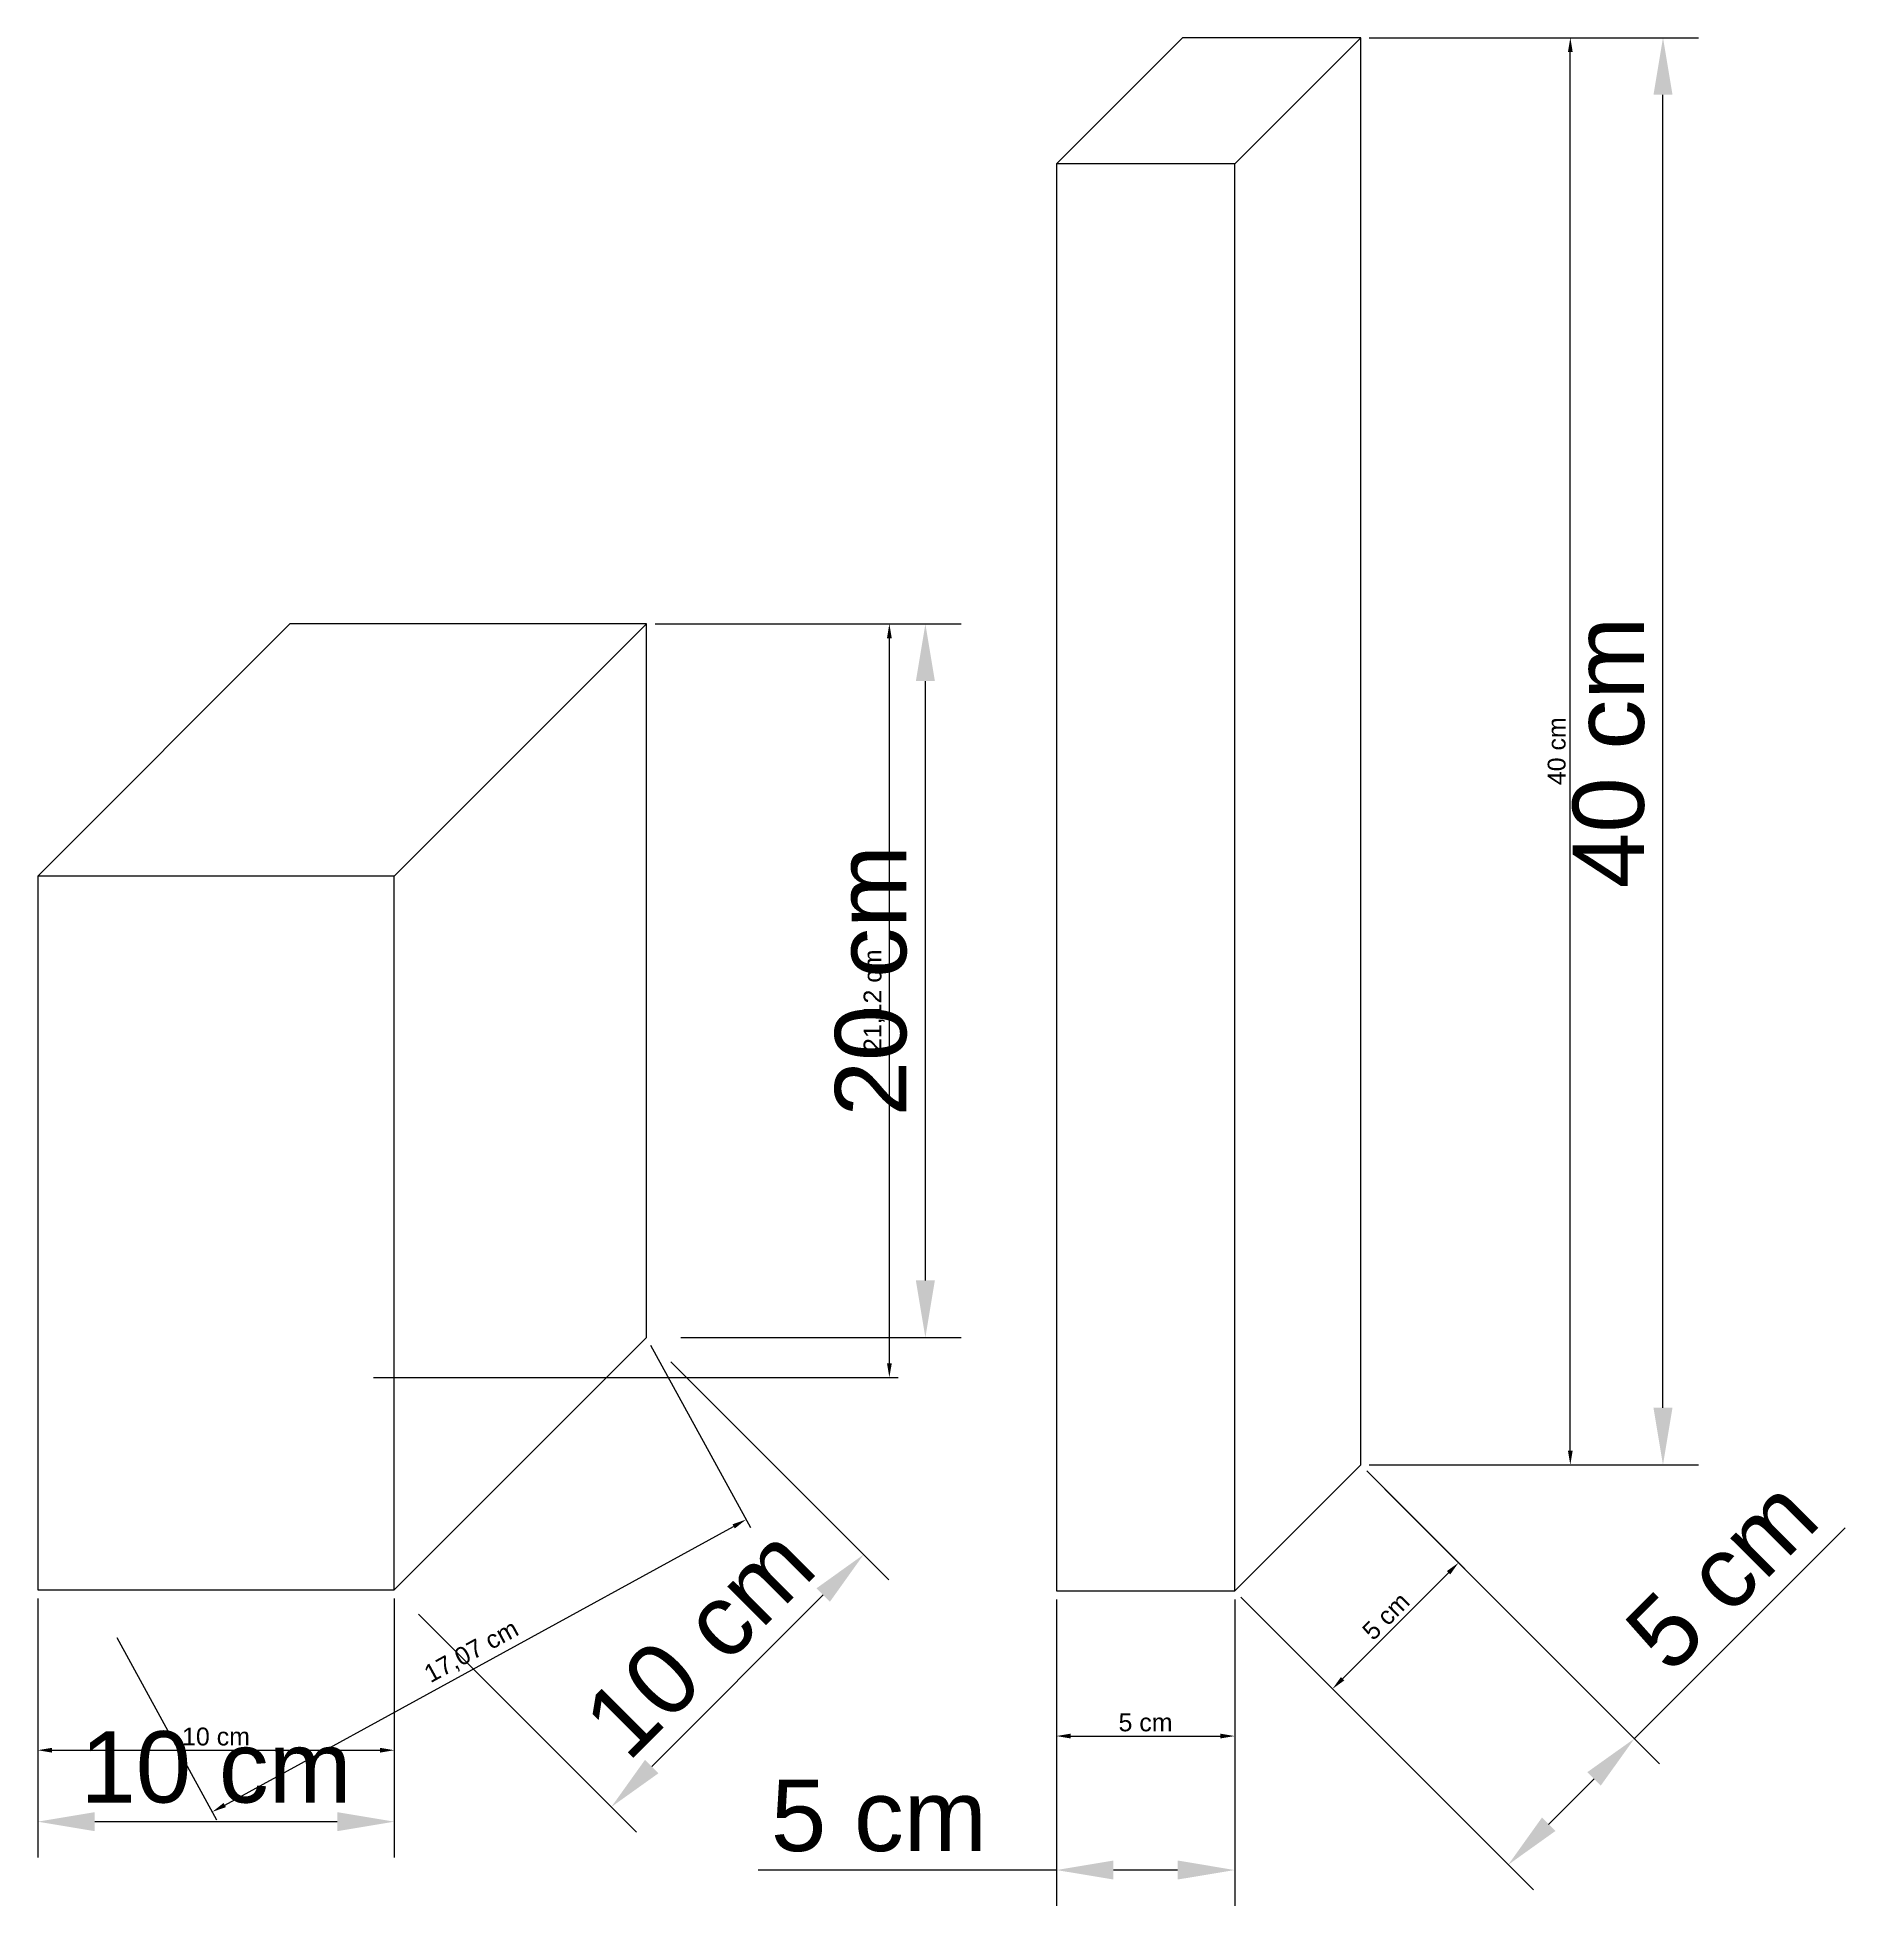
# Model space of a CAD drawing. Header units: millimetres. Extents: x 2199 to 1043600, y 1404 to 688856.
# Drawn here: x 7086 to 7593, y 1734 to 2262 of the extents above; entities that cross this region are included whole.
import ezdxf

# ---------------------------------------------------------------- set-up
doc = ezdxf.new("R2010")
doc.units = ezdxf.units.MM
doc.layers.add('Cotas', color=253, linetype='Continuous')
doc.styles.get("Standard").update_dxf_attribs({"font": 'arial.ttf'})
doc.dimstyles.new('nury_cm', dxfattribs={"dimtxt": 2.5, "dimasz": 2, "dimexe": 1.25, "dimexo": 1.2, "dimtad": 1, "dimlfac": 0.1, "dimtxsty": 'Standard', "dimcen": 2.5, "dimadec": 0, "dimazin": 0, "dimtfac": 1, "dimtmove": 0, "dimatfit": 3, "dimfxl": 1, "dimarcsym": 0})

msp = doc.modelspace()

# ---------------------------------------------------------------- blocks, each defined once
blk = doc.blocks.new('*D8')
at = {"color": 0, "lineweight": -2, "transparency": 16777216}
for p, q in [((7085.8, 1824.59), (7085.8, 1779.52)), ((7185.8, 1824.59), (7185.8, 1779.52)), ((7089.8, 1782.02), (7181.8, 1782.02))]:
    blk.add_line(p, q, dxfattribs=at)
at = {"color": 0, "transparency": 16777216}
for points in [[(7089.8, 1782.69), (7089.8, 1781.36), (7085.8, 1782.02)], [(7181.8, 1782.69), (7181.8, 1781.36), (7185.8, 1782.02)]]:
    blk.add_solid(points, dxfattribs=at)
at = {"layer": 'Defpoints', "color": 0, "transparency": 16777216}
for p in [(7085.8, 1826.99), (7185.8, 1826.99), (7185.8, 1782.02)]:
    blk.add_point(p, dxfattribs=at)
at = {"color": 0, "transparency": 16777216, "insert": (7135.8, 1785.83), "char_height": 5, "attachment_point": 5}
blk.add_mtext('10 cm', dxfattribs=at)
blk = doc.blocks.new('*D9')
at = {"color": 0, "lineweight": -2, "transparency": 16777216}
for p, q in [((7257.66, 1895.6), (7285.64, 1844.48)), ((7138.25, 1766.66), (7280.93, 1844.76)), ((7107.97, 1813.65), (7135.95, 1762.54))]:
    blk.add_line(p, q, dxfattribs=at)
at = {"color": 0, "transparency": 16777216}
for points in [[(7280.61, 1845.34), (7281.25, 1844.17), (7284.44, 1846.68)], [(7137.93, 1767.24), (7138.57, 1766.07), (7134.75, 1764.74)]]:
    blk.add_solid(points, dxfattribs=at)
at = {"layer": 'Defpoints', "color": 0, "transparency": 16777216}
for p in [(7256.51, 1897.7), (7284.44, 1846.68), (7106.82, 1815.76)]:
    blk.add_point(p, dxfattribs=at)
at = {"color": 0, "transparency": 16777216, "insert": (7207.55, 1809.44), "char_height": 5, "attachment_point": 5, "rotation": 28.6965}
blk.add_mtext('17,07 cm', dxfattribs=at)
blk = doc.blocks.new('*D10')
at = {"color": 0, "lineweight": -2, "transparency": 16777216}
for p, q in [((7258.91, 2097.7), (7327.11, 2097.7)), ((7324.61, 1890.47), (7324.61, 2093.7)), ((7179.93, 1886.47), (7327.11, 1886.47))]:
    blk.add_line(p, q, dxfattribs=at)
at = {"color": 0, "transparency": 16777216}
for points in [[(7323.94, 2093.7), (7325.28, 2093.7), (7324.61, 2097.7)], [(7323.94, 1890.47), (7325.28, 1890.47), (7324.61, 1886.47)]]:
    blk.add_solid(points, dxfattribs=at)
at = {"layer": 'Defpoints', "color": 0, "transparency": 16777216}
for p in [(7256.51, 2097.7), (7324.61, 2097.7), (7177.53, 1886.47)]:
    blk.add_point(p, dxfattribs=at)
at = {"color": 0, "transparency": 16777216, "insert": (7320.35, 1992.09), "char_height": 5, "attachment_point": 5, "rotation": 90}
blk.add_mtext('21,12 cm', dxfattribs=at)
blk = doc.blocks.new('*D11')
at = {"color": 0, "lineweight": -2, "transparency": 16777216}
for p, q in [((7371.44, 1824.26), (7371.44, 1783.49)), ((7421.44, 1824.26), (7421.44, 1783.49)), ((7375.44, 1785.99), (7417.44, 1785.99))]:
    blk.add_line(p, q, dxfattribs=at)
at = {"color": 0, "transparency": 16777216}
for points in [[(7375.44, 1786.66), (7375.44, 1785.33), (7371.44, 1785.99)], [(7417.44, 1786.66), (7417.44, 1785.33), (7421.44, 1785.99)]]:
    blk.add_solid(points, dxfattribs=at)
at = {"layer": 'Defpoints', "color": 0, "transparency": 16777216}
for p in [(7371.44, 1826.66), (7421.44, 1826.66), (7421.44, 1785.99)]:
    blk.add_point(p, dxfattribs=at)
at = {"color": 0, "transparency": 16777216, "insert": (7396.44, 1789.79), "char_height": 5, "attachment_point": 5}
blk.add_mtext('5 cm', dxfattribs=at)
blk = doc.blocks.new('*D12')
at = {"color": 0, "lineweight": -2, "transparency": 16777216}
for p, q in [((7458.49, 1860.32), (7485.99, 1832.82)), ((7451.7, 1802.06), (7481.4, 1831.76)), ((7423.14, 1824.96), (7450.64, 1797.46))]:
    blk.add_line(p, q, dxfattribs=at)
at = {"color": 0, "transparency": 16777216}
for points in [[(7480.92, 1832.23), (7481.87, 1831.29), (7484.22, 1834.59)], [(7451.23, 1802.53), (7452.17, 1801.59), (7448.87, 1799.23)]]:
    blk.add_solid(points, dxfattribs=at)
at = {"layer": 'Defpoints', "color": 0, "transparency": 16777216}
for p in [(7456.79, 1862.02), (7484.22, 1834.59), (7421.44, 1826.66)]:
    blk.add_point(p, dxfattribs=at)
at = {"color": 0, "transparency": 16777216, "insert": (7463.86, 1819.59), "char_height": 5, "attachment_point": 5, "rotation": 45}
blk.add_mtext('5 cm', dxfattribs=at)
blk = doc.blocks.new('*D13')
at = {"color": 0, "lineweight": -2, "transparency": 16777216}
for p, q in [((7459.19, 2262.02), (7518.05, 2262.02)), ((7515.55, 1866.02), (7515.55, 2258.02)), ((7459.19, 1862.02), (7518.05, 1862.02))]:
    blk.add_line(p, q, dxfattribs=at)
at = {"color": 0, "transparency": 16777216}
for points in [[(7514.88, 2258.02), (7516.21, 2258.02), (7515.55, 2262.02)], [(7514.88, 1866.02), (7516.21, 1866.02), (7515.55, 1862.02)]]:
    blk.add_solid(points, dxfattribs=at)
at = {"layer": 'Defpoints', "color": 0, "transparency": 16777216}
for p in [(7456.79, 2262.02), (7515.55, 2262.02), (7456.79, 1862.02)]:
    blk.add_point(p, dxfattribs=at)
at = {"color": 0, "transparency": 16777216, "insert": (7511.74, 2062.02), "char_height": 5, "attachment_point": 5, "rotation": 90}
blk.add_mtext('40 cm', dxfattribs=at)
blk = doc.blocks.new('*D14')
at = {"layer": 'Cotas', "color": 0, "lineweight": -2, "transparency": 16777216}
for p, q in [((7085.8, 1817.39), (7085.8, 1752)), ((7185.8, 1817.39), (7185.8, 1752)), ((7101.8, 1762), (7169.8, 1762))]:
    blk.add_line(p, q, dxfattribs=at)
at = {"layer": 'Cotas', "color": 0, "transparency": 16777216}
for points in [[(7101.8, 1764.66), (7101.8, 1759.33), (7085.8, 1762)], [(7169.8, 1764.66), (7169.8, 1759.33), (7185.8, 1762)]]:
    blk.add_solid(points, dxfattribs=at)
at = {"layer": 'Defpoints', "color": 0, "transparency": 16777216}
for p in [(7085.8, 1826.99), (7185.8, 1826.99), (7185.8, 1762)]:
    blk.add_point(p, dxfattribs=at)
at = {"layer": 'Cotas', "color": 0, "transparency": 16777216, "insert": (7135.8, 1777.21), "char_height": 20, "attachment_point": 5}
blk.add_mtext('10 cm', dxfattribs=at)
blk = doc.blocks.new('*D15')
at = {"layer": 'Cotas', "color": 0, "lineweight": -2, "transparency": 16777216}
for p, q in [((7263.3, 1890.91), (7324.44, 1829.77)), ((7257.97, 1777.44), (7306.06, 1825.53)), ((7192.58, 1820.2), (7253.73, 1759.06))]:
    blk.add_line(p, q, dxfattribs=at)
at = {"layer": 'Cotas', "color": 0, "transparency": 16777216}
for points in [[(7304.17, 1827.41), (7307.94, 1823.64), (7317.37, 1836.84)], [(7256.09, 1779.33), (7259.86, 1775.56), (7246.66, 1766.13)]]:
    blk.add_solid(points, dxfattribs=at)
at = {"layer": 'Defpoints', "color": 0, "transparency": 16777216}
for p in [(7256.51, 1897.7), (7317.37, 1836.84), (7185.8, 1826.99)]:
    blk.add_point(p, dxfattribs=at)
at = {"layer": 'Cotas', "color": 0, "transparency": 16777216, "insert": (7271.26, 1812.24), "char_height": 20, "attachment_point": 5, "rotation": 45}
blk.add_mtext('10 cm', dxfattribs=at)
blk = doc.blocks.new('*D16')
at = {"layer": 'Cotas', "color": 0, "lineweight": -2, "transparency": 16777216}
for p, q in [((7266.11, 2097.7), (7344.71, 2097.7)), ((7334.71, 1913.7), (7334.71, 2081.7)), ((7266.11, 1897.7), (7344.71, 1897.7))]:
    blk.add_line(p, q, dxfattribs=at)
at = {"layer": 'Cotas', "color": 0, "transparency": 16777216}
for points in [[(7332.04, 2081.7), (7337.37, 2081.7), (7334.71, 2097.7)], [(7332.04, 1913.7), (7337.37, 1913.7), (7334.71, 1897.7)]]:
    blk.add_solid(points, dxfattribs=at)
at = {"layer": 'Defpoints', "color": 0, "transparency": 16777216}
for p in [(7256.51, 2097.7), (7334.71, 2097.7), (7256.51, 1897.7)]:
    blk.add_point(p, dxfattribs=at)
at = {"layer": 'Cotas', "color": 0, "transparency": 16777216, "insert": (7319.5, 1997.7), "char_height": 20, "attachment_point": 5, "rotation": 90}
blk.add_mtext('20 cm', dxfattribs=at)
blk = doc.blocks.new('*D17')
at = {"layer": 'Cotas', "color": 0, "lineweight": -2, "transparency": 16777216}
for p, q in [((7371.44, 1817.06), (7371.44, 1738.44)), ((7421.44, 1817.06), (7421.44, 1738.44)), ((7371.44, 1748.44), (7287.85, 1748.44)), ((7405.44, 1748.44), (7387.44, 1748.44))]:
    blk.add_line(p, q, dxfattribs=at)
at = {"layer": 'Cotas', "color": 0, "transparency": 16777216}
for points in [[(7387.44, 1751.11), (7387.44, 1745.78), (7371.44, 1748.44)], [(7405.44, 1751.11), (7405.44, 1745.78), (7421.44, 1748.44)]]:
    blk.add_solid(points, dxfattribs=at)
at = {"layer": 'Defpoints', "color": 0, "transparency": 16777216}
for p in [(7371.44, 1826.66), (7421.44, 1826.66), (7421.44, 1748.44)]:
    blk.add_point(p, dxfattribs=at)
at = {"layer": 'Cotas', "color": 0, "transparency": 16777216, "insert": (7321.65, 1763.61), "char_height": 20, "attachment_point": 5}
blk.add_mtext('5 cm', dxfattribs=at)
blk = doc.blocks.new('*D18')
at = {"layer": 'Cotas', "color": 0, "lineweight": -2, "transparency": 16777216}
for p, q in [((7463.58, 1855.23), (7540.59, 1778.22)), ((7533.52, 1785.29), (7592.62, 1844.4)), ((7428.23, 1819.87), (7505.23, 1742.87)), ((7509.47, 1761.25), (7522.2, 1773.98))]:
    blk.add_line(p, q, dxfattribs=at)
at = {"layer": 'Cotas', "color": 0, "transparency": 16777216}
for points in [[(7520.32, 1775.87), (7524.09, 1772.1), (7533.52, 1785.29)], [(7507.59, 1763.14), (7511.36, 1759.37), (7498.16, 1749.94)]]:
    blk.add_solid(points, dxfattribs=at)
at = {"layer": 'Defpoints', "color": 0, "transparency": 16777216}
for p in [(7456.79, 1862.02), (7421.44, 1826.66), (7533.52, 1785.29)]:
    blk.add_point(p, dxfattribs=at)
at = {"layer": 'Cotas', "color": 0, "transparency": 16777216, "insert": (7558, 1831.23), "char_height": 20, "attachment_point": 5, "rotation": 45}
blk.add_mtext('5 cm', dxfattribs=at)
blk = doc.blocks.new('*D19')
at = {"layer": 'Cotas', "color": 0, "lineweight": -2, "transparency": 16777216}
for p, q in [((7466.39, 2262.02), (7551.53, 2262.02)), ((7541.53, 1878.02), (7541.53, 2246.02)), ((7466.39, 1862.02), (7551.53, 1862.02))]:
    blk.add_line(p, q, dxfattribs=at)
at = {"layer": 'Cotas', "color": 0, "transparency": 16777216}
for points in [[(7538.86, 2246.02), (7544.2, 2246.02), (7541.53, 2262.02)], [(7538.86, 1878.02), (7544.2, 1878.02), (7541.53, 1862.02)]]:
    blk.add_solid(points, dxfattribs=at)
at = {"layer": 'Defpoints', "color": 0, "transparency": 16777216}
for p in [(7456.79, 2262.02), (7541.53, 2262.02), (7456.79, 1862.02)]:
    blk.add_point(p, dxfattribs=at)
at = {"layer": 'Cotas', "color": 0, "transparency": 16777216, "insert": (7526.32, 2061.69), "char_height": 20, "attachment_point": 5, "rotation": 90}
blk.add_mtext('40 cm', dxfattribs=at)

# ---------------------------------------------------------------- dimensions: what is measured, and where the dimension line sits
for base, p1, p2, picture, middle in [((7515.546, 2262.017), (7456.793, 1862.017), (7456.793, 2262.017), '*D13', (7511.743, 2062.017)), ((7324.609, 2097.701), (7177.526, 1886.47), (7256.507, 2097.701), '*D10', (7320.355, 1992.086))]:
    dim = msp.add_linear_dim(base=base, p1=p1, p2=p2, angle=90, dimstyle='nury_cm', override={"dimpost": ' cm'})
    dim.commit()
    dim.dimension.update_dxf_attribs({"geometry": picture, "text_midpoint": middle})
for p1, p2, distance, picture, middle in [((7106.815, 1815.759), (7256.507, 1897.701), -58.168, '*D9', (7207.549, 1809.438)), ((7421.438, 1826.662), (7456.793, 1862.017), -38.793, '*D12', (7463.865, 1819.59))]:
    dim = msp.add_aligned_dim(p1=p1, p2=p2, distance=distance, dimstyle='nury_cm', override={"dimpost": ' cm'})
    dim.commit()
    dim.dimension.update_dxf_attribs({"geometry": picture, "text_midpoint": middle})
for base, p1, p2, picture, middle in [((7185.796, 1782.023), (7085.796, 1826.991), (7185.796, 1826.991), '*D8', (7135.796, 1785.826)), ((7421.438, 1785.993), (7371.438, 1826.662), (7421.438, 1826.662), '*D11', (7396.438, 1789.786))]:
    dim = msp.add_linear_dim(base=base, p1=p1, p2=p2, dimstyle='nury_cm', override={"dimpost": ' cm'})
    dim.commit()
    dim.dimension.update_dxf_attribs({"geometry": picture, "text_midpoint": middle})
at = {"layer": 'Cotas'}
dim = msp.add_linear_dim(base=(7541.528, 2262.017), p1=(7456.793, 1862.017), p2=(7456.793, 2262.017), angle=90, dimstyle='nury_cm', override={"dimpost": ' cm'}, dxfattribs=at)
dim.commit()
dim.dimension.update_dxf_attribs({"geometry": '*D19', "text_midpoint": (7541.528, 2061.691), "dimtype": 160})
dim = msp.add_linear_dim(base=(7334.708, 2097.701), p1=(7256.507, 1897.701), p2=(7256.507, 2097.701), angle=90, dimstyle='nury_cm', override={"dimpost": ' cm'}, dxfattribs=at)
dim.commit()
dim.dimension.update_dxf_attribs({"geometry": '*D16', "text_midpoint": (7319.497, 1997.701)})
for p1, p2, distance, picture, middle in [((7185.796, 1826.991), (7256.507, 1897.701), -86.072, '*D15', (7271.258, 1812.24)), ((7421.438, 1826.662), (7456.793, 1862.017), -108.502, '*D18', (7557.997, 1831.231))]:
    dim = msp.add_aligned_dim(p1=p1, p2=p2, distance=distance, dimstyle='nury_cm', override={"dimpost": ' cm'}, dxfattribs=at)
    dim.commit()
    dim.dimension.update_dxf_attribs({"geometry": picture, "text_midpoint": middle})
dim = msp.add_linear_dim(base=(7185.796, 1761.997), p1=(7085.796, 1826.991), p2=(7185.796, 1826.991), dimstyle='nury_cm', override={"dimpost": ' cm'}, dxfattribs=at)
dim.commit()
dim.dimension.update_dxf_attribs({"geometry": '*D14', "text_midpoint": (7135.796, 1777.209)})
dim = msp.add_linear_dim(base=(7421.438, 1748.444), p1=(7371.438, 1826.662), p2=(7421.438, 1826.662), dimstyle='nury_cm', override={"dimpost": ' cm'}, dxfattribs=at)
dim.commit()
dim.dimension.update_dxf_attribs({"geometry": '*D17', "text_midpoint": (7321.645, 1748.444), "dimtype": 160})

# ---------------------------------------------------------------- linework, layer by layer
for p, q in [((7371.438, 2226.662), (7406.793, 2262.017)), ((7456.793, 2262.017), (7406.793, 2262.017)), ((7421.438, 2226.662), (7456.793, 2262.017)), ((7456.793, 1862.017), (7456.793, 2262.017)), ((7085.796, 2026.991), (7156.507, 2097.701)), ((7256.507, 2097.701), (7156.507, 2097.701)), ((7185.796, 2026.991), (7256.507, 2097.701)), ((7256.507, 1897.701), (7256.507, 2097.701)), ((7185.796, 1826.991), (7256.507, 1897.701)), ((7421.438, 1826.662), (7456.793, 1862.017))]:
    msp.add_line(p, q)
for points in [[(7371.438, 1826.662), (7421.438, 1826.662), (7421.438, 2226.662), (7371.438, 2226.662)], [(7085.796, 1826.991), (7185.796, 1826.991), (7185.796, 2026.991), (7085.796, 2026.991)]]:
    msp.add_lwpolyline(points, close=True)

msp.set_redraw_order([(e.dxf.handle, doc.entitydb.next_handle()) for e in msp.query("TEXT MTEXT ATTDEF DIMENSION ARC_DIMENSION")])  # texts and dimensions are drawn at this point

doc.saveas('drawing.dxf')
